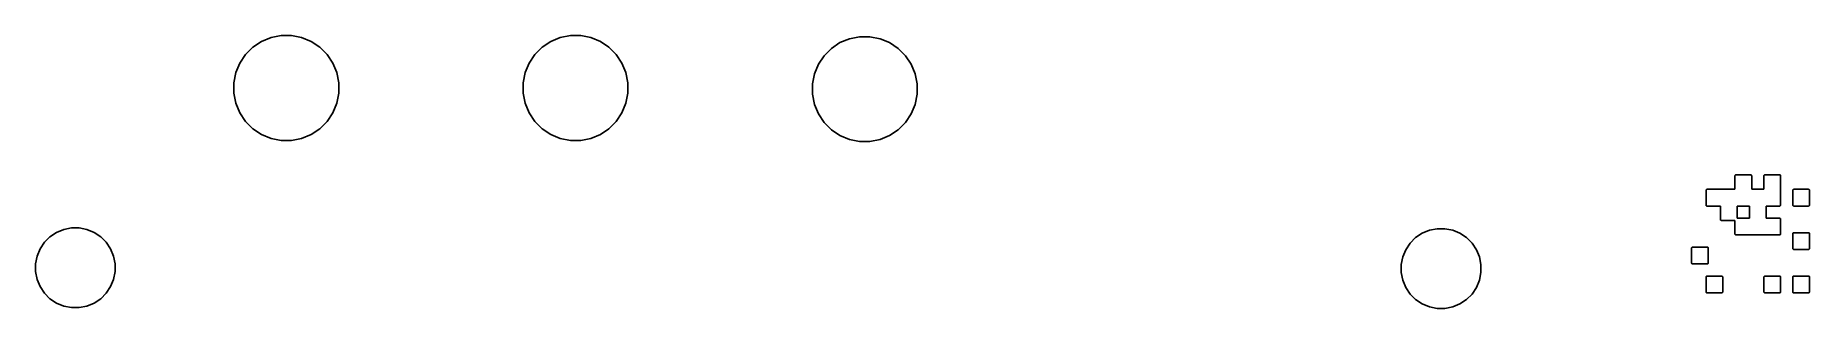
# Model space of a CAD drawing. Extents: x 87.8 to 165.7, y -96.9 to -84.9.
import ezdxf

# ---------------------------------------------------------------- set-up
doc = ezdxf.new("R2010")
doc.units = 0
doc.layers.add('BLACK', color=7, linetype='CONTINUOUS')

msp = doc.modelspace()

# ---------------------------------------------------------------- linework, layer by layer
at = {"layer": 'BLACK', "linetype": 'CONTINUOUS'}
for p, q in [((96.9875, -85.7828), (97.3078, -85.4625)), ((97.3078, -85.4625), (97.6845, -85.2108)), ((97.6845, -85.2108), (98.1031, -85.0374)), ((98.1031, -85.0374), (98.5475, -84.949)), ((98.5475, -84.949), (99.0005, -84.949)), ((99.0005, -84.949), (99.4449, -85.0374)), ((99.4449, -85.0374), (99.8635, -85.2108)), ((99.8635, -85.2108), (100.24, -85.4625)), ((100.24, -85.4625), (100.561, -85.7828)), ((109.687, -85.7828), (110.008, -85.4625)), ((110.008, -85.4625), (110.385, -85.2108)), ((110.385, -85.2108), (110.803, -85.0374)), ((110.803, -85.0374), (111.247, -84.949)), ((111.247, -84.949), (111.701, -84.949)), ((111.701, -84.949), (112.145, -85.0374)), ((112.145, -85.0374), (112.563, -85.2108)), ((112.563, -85.2108), (112.94, -85.4625)), ((112.94, -85.4625), (113.261, -85.7828)), ((122.387, -85.8336), (122.708, -85.5133)), ((122.708, -85.5133), (123.085, -85.2616)), ((123.085, -85.2616), (123.503, -85.0882)), ((123.503, -85.0882), (123.947, -84.9998)), ((123.947, -84.9998), (124.401, -84.9998)), ((124.401, -84.9998), (124.845, -85.0882)), ((124.845, -85.0882), (125.263, -85.2616)), ((125.263, -85.2616), (125.64, -85.5133)), ((125.64, -85.5133), (125.961, -85.8336)), ((96.5624, -86.5781), (96.7358, -86.1595)), ((96.7358, -86.1595), (96.9875, -85.7828)), ((100.561, -85.7828), (100.812, -86.1595)), ((100.812, -86.1595), (100.986, -86.5781)), ((109.262, -86.5781), (109.436, -86.1595)), ((109.436, -86.1595), (109.687, -85.7828)), ((113.261, -85.7828), (113.512, -86.1595)), ((113.512, -86.1595), (113.686, -86.5781)), ((121.962, -86.6289), (122.136, -86.2103)), ((122.136, -86.2103), (122.387, -85.8336)), ((125.961, -85.8336), (126.212, -86.2103)), ((126.212, -86.2103), (126.386, -86.6289)), ((96.474, -87.0225), (96.5624, -86.5781)), ((96.474, -87.4755), (96.474, -87.0225)), ((100.986, -86.5781), (101.074, -87.0225)), ((101.074, -87.0225), (101.074, -87.4755)), ((109.174, -87.0225), (109.262, -86.5781)), ((109.174, -87.4755), (109.174, -87.0225)), ((113.686, -86.5781), (113.774, -87.0225)), ((113.774, -87.0225), (113.774, -87.4755)), ((121.874, -87.0733), (121.962, -86.6289)), ((121.874, -87.5263), (121.874, -87.0733)), ((126.386, -86.6289), (126.474, -87.0733)), ((126.474, -87.0733), (126.474, -87.5263)), ((96.5624, -87.9199), (96.474, -87.4755)), ((96.7358, -88.3385), (96.5624, -87.9199)), ((100.986, -87.9199), (100.812, -88.3385)), ((101.074, -87.4755), (100.986, -87.9199)), ((109.262, -87.9199), (109.174, -87.4755)), ((109.436, -88.3385), (109.262, -87.9199)), ((113.686, -87.9199), (113.512, -88.3385)), ((113.774, -87.4755), (113.686, -87.9199)), ((121.962, -87.9707), (121.874, -87.5263)), ((122.136, -88.3893), (121.962, -87.9707)), ((126.386, -87.9707), (126.212, -88.3893)), ((126.474, -87.5263), (126.386, -87.9707)), ((96.9875, -88.7152), (96.7358, -88.3385)), ((97.3078, -89.0355), (96.9875, -88.7152)), ((100.561, -88.7152), (100.24, -89.0355)), ((100.812, -88.3385), (100.561, -88.7152)), ((109.687, -88.7152), (109.436, -88.3385)), ((110.008, -89.0355), (109.687, -88.7152)), ((113.261, -88.7152), (112.94, -89.0355)), ((113.512, -88.3385), (113.261, -88.7152)), ((122.387, -88.766), (122.136, -88.3893)), ((122.708, -89.0863), (122.387, -88.766)), ((125.961, -88.766), (125.64, -89.0863)), ((126.212, -88.3893), (125.961, -88.766)), ((97.6845, -89.2872), (97.3078, -89.0355)), ((98.1031, -89.4606), (97.6845, -89.2872)), ((98.5475, -89.549), (98.1031, -89.4606)), ((99.0005, -89.549), (98.5475, -89.549)), ((99.4449, -89.4606), (99.0005, -89.549)), ((99.8635, -89.2872), (99.4449, -89.4606)), ((100.24, -89.0355), (99.8635, -89.2872)), ((110.385, -89.2872), (110.008, -89.0355)), ((110.803, -89.4606), (110.385, -89.2872)), ((111.247, -89.549), (110.803, -89.4606)), ((111.701, -89.549), (111.247, -89.549)), ((112.145, -89.4606), (111.701, -89.549)), ((112.563, -89.2872), (112.145, -89.4606)), ((112.94, -89.0355), (112.563, -89.2872)), ((123.085, -89.338), (122.708, -89.0863)), ((123.503, -89.5114), (123.085, -89.338)), ((123.947, -89.5998), (123.503, -89.5114)), ((124.845, -89.5114), (124.401, -89.5998)), ((125.263, -89.338), (124.845, -89.5114)), ((125.64, -89.0863), (125.263, -89.338)), ((124.401, -89.5998), (123.947, -89.5998)), ((162.383, -91.1091), (162.384, -91.1045)), ((162.383, -91.1094), (162.383, -91.1091)), ((162.383, -91.1095), (162.383, -91.1094)), ((162.383, -91.1098), (162.383, -91.1095)), ((162.383, -91.1095), (162.383, -91.1095)), ((162.383, -91.6948), (162.383, -91.1098)), ((162.384, -91.0994), (162.386, -91.0949)), ((162.384, -91.0996), (162.384, -91.0994)), ((162.384, -91.0997), (162.384, -91.0996)), ((162.384, -91.1045), (162.384, -91.0997)), ((162.386, -91.0949), (162.387, -91.0904)), ((162.387, -91.0901), (162.389, -91.086)), ((162.387, -91.0903), (162.387, -91.0901)), ((162.387, -91.0904), (162.387, -91.0903)), ((162.389, -91.086), (162.392, -91.0818)), ((162.392, -91.0816), (162.395, -91.078)), ((162.392, -91.0817), (162.392, -91.0816)), ((162.392, -91.0818), (162.392, -91.0817)), ((162.395, -91.078), (162.398, -91.0743)), ((162.398, -91.0741), (162.402, -91.0712)), ((162.398, -91.0742), (162.398, -91.0741)), ((162.398, -91.0743), (162.398, -91.0742)), ((162.402, -91.0712), (162.405, -91.0682)), ((162.405, -91.0681), (162.406, -91.068)), ((162.405, -91.0682), (162.405, -91.0681)), ((162.406, -91.068), (162.41, -91.0658)), ((162.41, -91.0658), (162.414, -91.0636)), ((162.414, -91.0634), (162.419, -91.0621)), ((162.414, -91.0635), (162.414, -91.0634)), ((162.414, -91.0636), (162.414, -91.0635)), ((162.419, -91.0621), (162.423, -91.0608)), ((162.423, -91.0608), (162.423, -91.0607)), ((162.423, -91.0607), (162.424, -91.0607)), ((162.424, -91.0607), (162.428, -91.0603)), ((162.428, -91.0603), (162.433, -91.0598)), ((162.433, -91.0598), (163.068, -91.0598)), ((163.068, -91.0598), (163.068, -91.0598)), ((163.068, -91.0598), (163.068, -91.0598)), ((163.068, -91.0598), (163.068, -91.0598)), ((163.068, -91.0598), (163.069, -91.0598)), ((163.069, -91.0598), (163.073, -91.0603)), ((163.073, -91.0603), (163.078, -91.0608)), ((163.078, -91.0608), (163.078, -91.0609)), ((163.078, -91.0609), (163.078, -91.0609)), ((163.078, -91.0609), (163.083, -91.0623)), ((163.083, -91.0623), (163.087, -91.0637)), ((163.087, -91.0637), (163.088, -91.0638)), ((163.088, -91.0638), (163.088, -91.0638)), ((163.088, -91.0638), (163.092, -91.0661)), ((163.092, -91.0661), (163.096, -91.0683)), ((163.096, -91.0683), (163.096, -91.0685)), ((163.096, -91.0685), (163.096, -91.0685)), ((163.096, -91.0685), (163.1, -91.0715)), ((163.1, -91.0715), (163.103, -91.0746)), ((163.103, -91.0746), (163.104, -91.0747)), ((163.104, -91.0747), (163.104, -91.0748)), ((163.104, -91.0748), (163.107, -91.0784)), ((163.107, -91.0784), (163.11, -91.0821)), ((163.11, -91.0821), (163.11, -91.0823)), ((163.11, -91.0823), (163.11, -91.0824)), ((163.11, -91.0824), (163.112, -91.0865)), ((163.112, -91.0865), (163.114, -91.0907)), ((163.114, -91.0907), (163.114, -91.0909)), ((163.114, -91.0909), (163.114, -91.0911)), ((163.114, -91.0911), (163.116, -91.0955)), ((163.116, -91.0955), (163.117, -91.1001)), ((163.117, -91.1001), (163.117, -91.1003)), ((163.117, -91.1003), (163.117, -91.1004)), ((163.117, -91.1004), (163.118, -91.1051)), ((163.118, -91.1051), (163.118, -91.1098)), ((163.118, -91.1098), (163.118, -91.6948)), ((163.653, -91.1091), (163.654, -91.1045)), ((163.653, -91.1094), (163.653, -91.1091)), ((163.653, -91.1095), (163.653, -91.1094)), ((163.653, -91.1098), (163.653, -91.1095)), ((163.653, -91.1095), (163.653, -91.1095)), ((163.653, -91.6948), (163.653, -91.1098)), ((163.654, -91.0994), (163.656, -91.0949)), ((163.654, -91.0996), (163.654, -91.0994)), ((163.654, -91.0997), (163.654, -91.0996)), ((163.654, -91.1045), (163.654, -91.0997)), ((163.656, -91.0949), (163.657, -91.0904)), ((163.657, -91.0901), (163.659, -91.086)), ((163.657, -91.0903), (163.657, -91.0901)), ((163.657, -91.0904), (163.657, -91.0903)), ((163.659, -91.086), (163.662, -91.0818)), ((163.662, -91.0816), (163.665, -91.078)), ((163.662, -91.0817), (163.662, -91.0816)), ((163.662, -91.0818), (163.662, -91.0817)), ((163.665, -91.078), (163.668, -91.0743)), ((163.668, -91.0741), (163.672, -91.0712)), ((163.668, -91.0742), (163.668, -91.0741)), ((163.668, -91.0743), (163.668, -91.0742)), ((163.672, -91.0712), (163.675, -91.0682)), ((163.675, -91.0681), (163.676, -91.068)), ((163.675, -91.0682), (163.675, -91.0681)), ((163.676, -91.068), (163.68, -91.0658)), ((163.68, -91.0658), (163.684, -91.0636)), ((163.684, -91.0634), (163.689, -91.0621)), ((163.684, -91.0635), (163.684, -91.0634)), ((163.684, -91.0636), (163.684, -91.0635)), ((163.689, -91.0621), (163.693, -91.0608)), ((163.693, -91.0608), (163.693, -91.0607)), ((163.693, -91.0607), (163.694, -91.0607)), ((163.694, -91.0607), (163.698, -91.0603)), ((163.698, -91.0603), (163.703, -91.0598)), ((163.703, -91.0598), (164.338, -91.0598)), ((164.338, -91.0598), (164.338, -91.0598)), ((164.338, -91.0598), (164.338, -91.0598)), ((164.338, -91.0598), (164.338, -91.0598)), ((164.338, -91.0598), (164.339, -91.0598)), ((164.339, -91.0598), (164.343, -91.0603)), ((164.343, -91.0603), (164.348, -91.0608)), ((164.348, -91.0608), (164.348, -91.0609)), ((164.348, -91.0609), (164.348, -91.0609)), ((164.348, -91.0609), (164.353, -91.0623)), ((164.353, -91.0623), (164.357, -91.0637)), ((164.357, -91.0637), (164.358, -91.0638)), ((164.358, -91.0638), (164.358, -91.0638)), ((164.358, -91.0638), (164.362, -91.0661)), ((164.362, -91.0661), (164.366, -91.0683)), ((164.366, -91.0683), (164.366, -91.0685)), ((164.366, -91.0685), (164.366, -91.0685)), ((164.366, -91.0685), (164.37, -91.0715)), ((164.37, -91.0715), (164.373, -91.0746)), ((164.373, -91.0746), (164.374, -91.0747)), ((164.374, -91.0747), (164.374, -91.0748)), ((164.374, -91.0748), (164.377, -91.0784)), ((164.377, -91.0784), (164.38, -91.0821)), ((164.38, -91.0821), (164.38, -91.0823)), ((164.38, -91.0823), (164.38, -91.0824)), ((164.38, -91.0824), (164.382, -91.0865)), ((164.382, -91.0865), (164.384, -91.0907)), ((164.384, -91.0907), (164.384, -91.0909)), ((164.384, -91.0909), (164.384, -91.0911)), ((164.384, -91.0911), (164.386, -91.0955)), ((164.386, -91.0955), (164.387, -91.1001)), ((164.387, -91.1001), (164.387, -91.1003)), ((164.387, -91.1003), (164.387, -91.1004)), ((164.387, -91.1004), (164.388, -91.1051)), ((164.388, -91.1051), (164.388, -91.1098)), ((164.388, -91.1098), (164.388, -92.3798)), ((161.113, -91.7441), (161.114, -91.7395)), ((161.113, -91.7444), (161.113, -91.7441)), ((161.113, -91.7445), (161.113, -91.7444)), ((161.113, -91.7448), (161.113, -91.7445)), ((161.113, -91.7445), (161.113, -91.7445)), ((161.113, -92.3798), (161.113, -91.7448)), ((161.114, -91.7344), (161.116, -91.7299)), ((161.114, -91.7346), (161.114, -91.7344)), ((161.114, -91.7347), (161.114, -91.7346)), ((161.114, -91.7395), (161.114, -91.7347)), ((161.116, -91.7299), (161.117, -91.7254)), ((161.117, -91.7251), (161.119, -91.721)), ((161.117, -91.7253), (161.117, -91.7251)), ((161.117, -91.7254), (161.117, -91.7253)), ((161.119, -91.721), (161.122, -91.7168)), ((161.122, -91.7166), (161.125, -91.713)), ((161.122, -91.7167), (161.122, -91.7166)), ((161.122, -91.7168), (161.122, -91.7167)), ((161.125, -91.713), (161.128, -91.7093)), ((161.128, -91.7091), (161.132, -91.7062)), ((161.128, -91.7092), (161.128, -91.7091)), ((161.128, -91.7093), (161.128, -91.7092)), ((161.132, -91.7062), (161.135, -91.7032)), ((161.135, -91.7031), (161.136, -91.703)), ((161.135, -91.7032), (161.135, -91.7031)), ((161.136, -91.703), (161.14, -91.7008)), ((161.14, -91.7008), (161.144, -91.6986)), ((161.144, -91.6984), (161.149, -91.6971)), ((161.144, -91.6985), (161.144, -91.6984)), ((161.144, -91.6986), (161.144, -91.6985)), ((161.149, -91.6971), (161.153, -91.6958)), ((161.153, -91.6958), (161.153, -91.6957)), ((161.153, -91.6957), (161.154, -91.6957)), ((161.154, -91.6957), (161.158, -91.6953)), ((161.158, -91.6953), (161.163, -91.6948)), ((161.163, -91.6948), (162.383, -91.6948)), ((163.118, -91.6948), (163.653, -91.6948)), ((164.923, -91.7441), (164.924, -91.7395)), ((164.923, -91.7444), (164.923, -91.7441)), ((164.923, -91.7445), (164.923, -91.7444)), ((164.923, -91.7448), (164.923, -91.7445)), ((164.923, -91.7445), (164.923, -91.7445)), ((164.923, -92.3798), (164.923, -91.7448)), ((164.924, -91.7344), (164.926, -91.7299)), ((164.924, -91.7346), (164.924, -91.7344)), ((164.924, -91.7347), (164.924, -91.7346)), ((164.924, -91.7395), (164.924, -91.7347)), ((164.926, -91.7299), (164.927, -91.7254)), ((164.927, -91.7251), (164.929, -91.721)), ((164.927, -91.7253), (164.927, -91.7251)), ((164.927, -91.7254), (164.927, -91.7253)), ((164.929, -91.721), (164.932, -91.7168)), ((164.932, -91.7166), (164.935, -91.713)), ((164.932, -91.7167), (164.932, -91.7166)), ((164.932, -91.7168), (164.932, -91.7167)), ((164.935, -91.713), (164.938, -91.7093)), ((164.938, -91.7091), (164.942, -91.7062)), ((164.938, -91.7092), (164.938, -91.7091)), ((164.938, -91.7093), (164.938, -91.7092)), ((164.942, -91.7062), (164.945, -91.7032)), ((164.945, -91.7031), (164.946, -91.703)), ((164.945, -91.7032), (164.945, -91.7031)), ((164.946, -91.703), (164.95, -91.7008)), ((164.95, -91.7008), (164.954, -91.6986)), ((164.954, -91.6984), (164.959, -91.6971)), ((164.954, -91.6985), (164.954, -91.6984)), ((164.954, -91.6986), (164.954, -91.6985)), ((164.959, -91.6971), (164.963, -91.6958)), ((164.963, -91.6958), (164.963, -91.6957)), ((164.963, -91.6957), (164.964, -91.6957)), ((164.964, -91.6957), (164.968, -91.6953)), ((164.968, -91.6953), (164.973, -91.6948)), ((164.973, -91.6948), (165.608, -91.6948)), ((165.608, -91.6948), (165.608, -91.6948)), ((165.608, -91.6948), (165.608, -91.6948)), ((165.608, -91.6948), (165.609, -91.6948)), ((165.608, -91.6948), (165.608, -91.6948)), ((165.609, -91.6948), (165.613, -91.6953)), ((165.613, -91.6953), (165.618, -91.6958)), ((165.618, -91.6958), (165.618, -91.6959)), ((165.618, -91.6959), (165.618, -91.6959)), ((165.618, -91.6959), (165.623, -91.6973)), ((165.623, -91.6973), (165.627, -91.6987)), ((165.627, -91.6987), (165.628, -91.6988)), ((165.628, -91.6988), (165.628, -91.6988)), ((165.628, -91.6988), (165.632, -91.7011)), ((165.632, -91.7011), (165.636, -91.7033)), ((165.636, -91.7033), (165.636, -91.7035)), ((165.636, -91.7035), (165.636, -91.7035)), ((165.636, -91.7035), (165.64, -91.7065)), ((165.64, -91.7065), (165.643, -91.7096)), ((165.643, -91.7096), (165.644, -91.7097)), ((165.644, -91.7097), (165.644, -91.7098)), ((165.644, -91.7098), (165.647, -91.7134)), ((165.647, -91.7134), (165.65, -91.7171)), ((165.65, -91.7171), (165.65, -91.7173)), ((165.65, -91.7173), (165.65, -91.7174)), ((165.65, -91.7174), (165.652, -91.7215)), ((165.652, -91.7215), (165.654, -91.7257)), ((165.654, -91.7257), (165.654, -91.7259)), ((165.654, -91.7259), (165.654, -91.7261)), ((165.654, -91.7261), (165.656, -91.7305)), ((165.656, -91.7305), (165.657, -91.7351)), ((165.657, -91.7351), (165.657, -91.7353)), ((165.657, -91.7353), (165.657, -91.7354)), ((165.657, -91.7354), (165.658, -91.7401)), ((165.658, -91.7401), (165.658, -91.7448)), ((165.658, -91.7448), (165.658, -92.3798)), ((161.113, -92.3845), (161.113, -92.3798)), ((161.114, -92.3892), (161.113, -92.3845)), ((161.114, -92.3893), (161.114, -92.3892)), ((161.114, -92.3895), (161.114, -92.3893)), ((161.115, -92.3941), (161.114, -92.3895)), ((161.117, -92.3985), (161.115, -92.3941)), ((161.117, -92.3987), (161.117, -92.3985)), ((161.117, -92.3989), (161.117, -92.3987)), ((161.119, -92.4031), (161.117, -92.3989)), ((161.121, -92.4072), (161.119, -92.4031)), ((161.121, -92.4073), (161.121, -92.4072)), ((161.121, -92.4075), (161.121, -92.4073)), ((161.124, -92.4112), (161.121, -92.4075)), ((161.127, -92.4148), (161.124, -92.4112)), ((161.127, -92.4149), (161.127, -92.4148)), ((161.128, -92.415), (161.127, -92.4149)), ((161.131, -92.4181), (161.128, -92.415)), ((161.135, -92.4211), (161.131, -92.4181)), ((161.135, -92.4213), (161.135, -92.4211)), ((161.135, -92.4211), (161.135, -92.4211)), ((161.139, -92.4235), (161.135, -92.4213)), ((161.143, -92.4258), (161.139, -92.4235)), ((161.144, -92.4259), (161.143, -92.4258)), ((161.143, -92.4258), (161.143, -92.4258)), ((161.148, -92.4273), (161.144, -92.4259)), ((161.153, -92.4287), (161.148, -92.4273)), ((161.153, -92.4288), (161.153, -92.4287)), ((161.153, -92.4287), (161.153, -92.4287)), ((161.158, -92.4293), (161.153, -92.4288)), ((161.162, -92.4298), (161.158, -92.4293)), ((161.163, -92.4298), (161.162, -92.4298)), ((161.748, -92.4298), (161.163, -92.4298)), ((161.163, -92.4298), (161.163, -92.4298)), ((161.163, -92.4298), (161.163, -92.4298)), ((161.163, -92.4298), (161.163, -92.4298)), ((161.748, -93.0148), (161.748, -92.4298)), ((162.483, -92.4298), (162.483, -92.9648)), ((163.018, -92.4298), (162.483, -92.4298)), ((163.018, -92.9648), (163.018, -92.4298)), ((164.338, -92.4298), (163.753, -92.4298)), ((163.753, -92.4298), (163.753, -92.9648)), ((164.343, -92.4293), (164.338, -92.4298)), ((164.347, -92.4289), (164.343, -92.4293)), ((164.348, -92.4289), (164.347, -92.4289)), ((164.352, -92.4275), (164.348, -92.4288)), ((164.348, -92.4288), (164.348, -92.4289)), ((164.357, -92.4262), (164.352, -92.4275)), ((164.361, -92.4238), (164.357, -92.426)), ((164.357, -92.426), (164.357, -92.4261)), ((164.357, -92.4261), (164.357, -92.4262)), ((164.365, -92.4216), (164.361, -92.4238)), ((164.366, -92.4215), (164.365, -92.4216)), ((164.369, -92.4184), (164.366, -92.4214)), ((164.366, -92.4214), (164.366, -92.4215)), ((164.373, -92.4155), (164.369, -92.4184)), ((164.376, -92.4116), (164.373, -92.4153)), ((164.373, -92.4153), (164.373, -92.4154)), ((164.373, -92.4154), (164.373, -92.4155)), ((164.379, -92.408), (164.376, -92.4116)), ((164.382, -92.4036), (164.379, -92.4078)), ((164.379, -92.4078), (164.379, -92.4079)), ((164.379, -92.4079), (164.379, -92.408)), ((164.384, -92.3995), (164.382, -92.4036)), ((164.385, -92.3947), (164.384, -92.3992)), ((164.384, -92.3992), (164.384, -92.3993)), ((164.384, -92.3993), (164.384, -92.3995)), ((164.387, -92.3902), (164.385, -92.3947)), ((164.388, -92.3805), (164.387, -92.3851)), ((164.387, -92.3851), (164.387, -92.3899)), ((164.387, -92.3899), (164.387, -92.39)), ((164.387, -92.39), (164.387, -92.3902)), ((164.388, -92.3798), (164.388, -92.3801)), ((164.388, -92.3801), (164.388, -92.3801)), ((164.388, -92.3801), (164.388, -92.3802)), ((164.388, -92.3802), (164.388, -92.3805)), ((164.923, -92.3845), (164.923, -92.3798)), ((164.924, -92.3892), (164.923, -92.3845)), ((164.924, -92.3893), (164.924, -92.3892)), ((164.924, -92.3895), (164.924, -92.3893)), ((164.925, -92.3941), (164.924, -92.3895)), ((164.927, -92.3985), (164.925, -92.3941)), ((164.927, -92.3987), (164.927, -92.3985)), ((164.927, -92.3989), (164.927, -92.3987)), ((164.929, -92.4031), (164.927, -92.3989)), ((164.931, -92.4072), (164.929, -92.4031)), ((164.931, -92.4073), (164.931, -92.4072)), ((164.931, -92.4075), (164.931, -92.4073)), ((164.934, -92.4112), (164.931, -92.4075)), ((164.937, -92.4148), (164.934, -92.4112)), ((164.937, -92.4149), (164.937, -92.4148)), ((164.938, -92.415), (164.937, -92.4149)), ((164.941, -92.4181), (164.938, -92.415)), ((164.945, -92.4211), (164.941, -92.4181)), ((164.945, -92.4213), (164.945, -92.4211)), ((164.945, -92.4211), (164.945, -92.4211)), ((164.949, -92.4235), (164.945, -92.4213)), ((164.953, -92.4258), (164.949, -92.4235)), ((164.954, -92.4259), (164.953, -92.4258)), ((164.953, -92.4258), (164.953, -92.4258)), ((164.958, -92.4273), (164.954, -92.4259)), ((164.963, -92.4287), (164.958, -92.4273)), ((164.963, -92.4288), (164.963, -92.4287)), ((164.963, -92.4287), (164.963, -92.4287)), ((164.968, -92.4293), (164.963, -92.4288)), ((164.972, -92.4298), (164.968, -92.4293)), ((164.973, -92.4298), (164.972, -92.4298)), ((165.608, -92.4298), (164.973, -92.4298)), ((164.973, -92.4298), (164.973, -92.4298)), ((164.973, -92.4298), (164.973, -92.4298)), ((164.973, -92.4298), (164.973, -92.4298)), ((165.613, -92.4293), (165.608, -92.4298)), ((165.617, -92.4289), (165.613, -92.4293)), ((165.618, -92.4289), (165.617, -92.4289)), ((165.622, -92.4275), (165.618, -92.4288)), ((165.618, -92.4288), (165.618, -92.4289)), ((165.627, -92.4262), (165.622, -92.4275)), ((165.631, -92.4238), (165.627, -92.426)), ((165.627, -92.426), (165.627, -92.4261)), ((165.627, -92.4261), (165.627, -92.4262)), ((165.635, -92.4216), (165.631, -92.4238)), ((165.636, -92.4215), (165.635, -92.4216)), ((165.639, -92.4184), (165.636, -92.4214)), ((165.636, -92.4214), (165.636, -92.4215)), ((165.643, -92.4155), (165.639, -92.4184)), ((165.646, -92.4116), (165.643, -92.4153)), ((165.643, -92.4153), (165.643, -92.4154)), ((165.643, -92.4154), (165.643, -92.4155)), ((165.649, -92.408), (165.646, -92.4116)), ((165.652, -92.4036), (165.649, -92.4078)), ((165.649, -92.4078), (165.649, -92.4079)), ((165.649, -92.4079), (165.649, -92.408)), ((165.654, -92.3995), (165.652, -92.4036)), ((165.655, -92.3947), (165.654, -92.3992)), ((165.654, -92.3992), (165.654, -92.3993)), ((165.654, -92.3993), (165.654, -92.3995)), ((165.657, -92.3902), (165.655, -92.3947)), ((165.658, -92.3805), (165.657, -92.3851)), ((165.657, -92.3851), (165.657, -92.3899)), ((165.657, -92.3899), (165.657, -92.39)), ((165.657, -92.39), (165.657, -92.3902)), ((165.658, -92.3798), (165.658, -92.3801)), ((165.658, -92.3801), (165.658, -92.3801)), ((165.658, -92.3801), (165.658, -92.3802)), ((165.658, -92.3802), (165.658, -92.3805)), ((88.6807, -93.5849), (88.9991, -93.453)), ((88.9991, -93.453), (89.3372, -93.3857)), ((89.3372, -93.3857), (89.682, -93.3857)), ((89.682, -93.3857), (90.0201, -93.453)), ((90.0201, -93.453), (90.3385, -93.5849)), ((148.969, -93.4911), (149.307, -93.4238)), ((149.307, -93.4238), (149.651, -93.4238)), ((149.651, -93.4238), (149.989, -93.4911)), ((161.748, -93.0195), (161.748, -93.0148)), ((161.749, -93.0242), (161.748, -93.0195)), ((161.749, -93.0243), (161.749, -93.0242)), ((161.749, -93.0245), (161.749, -93.0243)), ((161.75, -93.0291), (161.749, -93.0245)), ((161.752, -93.0335), (161.75, -93.0291)), ((161.752, -93.0337), (161.752, -93.0335)), ((161.752, -93.0339), (161.752, -93.0337)), ((161.754, -93.0381), (161.752, -93.0339)), ((161.756, -93.0422), (161.754, -93.0381)), ((161.756, -93.0423), (161.756, -93.0422)), ((161.756, -93.0425), (161.756, -93.0423)), ((161.759, -93.0462), (161.756, -93.0425)), ((161.762, -93.0498), (161.759, -93.0462)), ((161.762, -93.0499), (161.762, -93.0498)), ((161.763, -93.05), (161.762, -93.0499)), ((161.766, -93.0531), (161.763, -93.05)), ((161.77, -93.0561), (161.766, -93.0531)), ((161.77, -93.0563), (161.77, -93.0561)), ((161.77, -93.0561), (161.77, -93.0561)), ((161.774, -93.0585), (161.77, -93.0563)), ((161.778, -93.0608), (161.774, -93.0585)), ((161.779, -93.0609), (161.778, -93.0608)), ((161.778, -93.0608), (161.778, -93.0608)), ((161.783, -93.0623), (161.779, -93.0609)), ((161.788, -93.0637), (161.783, -93.0623)), ((161.788, -93.0638), (161.788, -93.0637)), ((161.788, -93.0637), (161.788, -93.0637)), ((161.793, -93.0643), (161.788, -93.0638)), ((161.797, -93.0648), (161.793, -93.0643)), ((161.798, -93.0648), (161.797, -93.0648)), ((162.383, -93.0648), (161.798, -93.0648)), ((161.798, -93.0648), (161.798, -93.0648)), ((161.798, -93.0648), (161.798, -93.0648)), ((161.798, -93.0648), (161.798, -93.0648)), ((162.383, -93.6498), (162.383, -93.0648)), ((162.483, -92.9648), (163.018, -92.9648)), ((163.753, -92.9648), (164.338, -92.9648)), ((164.338, -92.9648), (164.338, -92.9648)), ((164.338, -92.9648), (164.338, -92.9648)), ((164.338, -92.9648), (164.338, -92.9648)), ((164.338, -92.9648), (164.339, -92.9648)), ((164.339, -92.9648), (164.343, -92.9653)), ((164.343, -92.9653), (164.348, -92.9658)), ((164.348, -92.9658), (164.348, -92.9659)), ((164.348, -92.9659), (164.348, -92.9659)), ((164.348, -92.9659), (164.353, -92.9673)), ((164.353, -92.9673), (164.357, -92.9687)), ((164.357, -92.9687), (164.358, -92.9688)), ((164.358, -92.9688), (164.358, -92.9688)), ((164.358, -92.9688), (164.362, -92.9711)), ((164.362, -92.9711), (164.366, -92.9733)), ((164.366, -92.9733), (164.366, -92.9735)), ((164.366, -92.9735), (164.366, -92.9735)), ((164.366, -92.9735), (164.37, -92.9765)), ((164.37, -92.9765), (164.373, -92.9796)), ((164.373, -92.9796), (164.374, -92.9797)), ((164.374, -92.9797), (164.374, -92.9798)), ((164.374, -92.9798), (164.377, -92.9834)), ((164.377, -92.9834), (164.38, -92.9871)), ((164.38, -92.9871), (164.38, -92.9873)), ((164.38, -92.9873), (164.38, -92.9874)), ((164.38, -92.9874), (164.382, -92.9915)), ((164.382, -92.9915), (164.384, -92.9957)), ((164.384, -92.9957), (164.384, -92.9959)), ((164.384, -92.9959), (164.384, -92.9961)), ((164.384, -92.9961), (164.386, -93.0005)), ((164.386, -93.0005), (164.387, -93.0051)), ((164.387, -93.0051), (164.387, -93.0053)), ((164.387, -93.0053), (164.387, -93.0054)), ((164.387, -93.0054), (164.388, -93.0101)), ((164.388, -93.0101), (164.388, -93.0148)), ((164.388, -93.0148), (164.388, -93.6498)), ((87.9588, -94.3068), (88.1503, -94.0201)), ((88.1503, -94.0201), (88.394, -93.7764)), ((88.394, -93.7764), (88.6807, -93.5849)), ((90.3385, -93.5849), (90.6252, -93.7764)), ((90.6252, -93.7764), (90.8689, -94.0201)), ((90.8689, -94.0201), (91.0604, -94.3068)), ((147.928, -94.3449), (148.12, -94.0582)), ((148.12, -94.0582), (148.363, -93.8145)), ((148.363, -93.8145), (148.65, -93.623)), ((148.65, -93.623), (148.969, -93.4911)), ((149.989, -93.4911), (150.308, -93.623)), ((150.308, -93.623), (150.595, -93.8145)), ((150.595, -93.8145), (150.838, -94.0582)), ((150.838, -94.0582), (151.03, -94.3449)), ((160.484, -94.261), (160.487, -94.2568)), ((160.487, -94.2566), (160.49, -94.253)), ((160.487, -94.2567), (160.487, -94.2566)), ((160.487, -94.2568), (160.487, -94.2567)), ((160.49, -94.253), (160.493, -94.2493)), ((160.493, -94.2491), (160.497, -94.2462)), ((160.493, -94.2492), (160.493, -94.2491)), ((160.493, -94.2493), (160.493, -94.2492)), ((160.497, -94.2462), (160.5, -94.2432)), ((160.5, -94.2431), (160.501, -94.243)), ((160.5, -94.2432), (160.5, -94.2431)), ((160.501, -94.243), (160.505, -94.2408)), ((160.505, -94.2408), (160.509, -94.2386)), ((160.509, -94.2384), (160.514, -94.2371)), ((160.509, -94.2385), (160.509, -94.2384)), ((160.509, -94.2386), (160.509, -94.2385)), ((160.514, -94.2371), (160.518, -94.2358)), ((160.518, -94.2358), (160.518, -94.2357)), ((160.518, -94.2357), (160.519, -94.2357)), ((160.519, -94.2357), (160.523, -94.2353)), ((160.523, -94.2353), (160.528, -94.2348)), ((160.528, -94.2348), (161.163, -94.2348)), ((161.163, -94.2348), (161.163, -94.2348)), ((161.163, -94.2348), (161.163, -94.2348)), ((161.163, -94.2348), (161.164, -94.2348)), ((161.163, -94.2348), (161.163, -94.2348)), ((161.164, -94.2348), (161.168, -94.2353)), ((161.168, -94.2353), (161.173, -94.2358)), ((161.173, -94.2358), (161.173, -94.2359)), ((161.173, -94.2359), (161.173, -94.2359)), ((161.173, -94.2359), (161.178, -94.2373)), ((161.178, -94.2373), (161.182, -94.2387)), ((161.182, -94.2387), (161.183, -94.2388)), ((161.183, -94.2388), (161.183, -94.2388)), ((161.183, -94.2388), (161.187, -94.2411)), ((161.187, -94.2411), (161.191, -94.2433)), ((161.191, -94.2433), (161.191, -94.2435)), ((161.191, -94.2435), (161.191, -94.2435)), ((161.191, -94.2435), (161.195, -94.2465)), ((161.195, -94.2465), (161.198, -94.2496)), ((161.198, -94.2496), (161.199, -94.2497)), ((161.199, -94.2497), (161.199, -94.2498)), ((161.199, -94.2498), (161.202, -94.2534)), ((161.202, -94.2534), (161.205, -94.2571)), ((162.383, -93.6545), (162.383, -93.6498)), ((162.384, -93.6592), (162.383, -93.6545)), ((162.384, -93.6593), (162.384, -93.6592)), ((162.384, -93.6595), (162.384, -93.6593)), ((162.385, -93.6641), (162.384, -93.6595)), ((162.387, -93.6685), (162.385, -93.6641)), ((162.387, -93.6687), (162.387, -93.6685)), ((162.387, -93.6689), (162.387, -93.6687)), ((162.389, -93.6731), (162.387, -93.6689)), ((162.391, -93.6772), (162.389, -93.6731)), ((162.391, -93.6773), (162.391, -93.6772)), ((162.391, -93.6775), (162.391, -93.6773)), ((162.394, -93.6812), (162.391, -93.6775)), ((162.397, -93.6848), (162.394, -93.6812)), ((162.397, -93.6849), (162.397, -93.6848)), ((162.398, -93.685), (162.397, -93.6849)), ((162.401, -93.6881), (162.398, -93.685)), ((162.405, -93.6911), (162.401, -93.6881)), ((162.405, -93.6913), (162.405, -93.6911)), ((162.405, -93.6911), (162.405, -93.6911)), ((162.409, -93.6935), (162.405, -93.6913)), ((162.413, -93.6958), (162.409, -93.6935)), ((162.414, -93.6959), (162.413, -93.6958)), ((162.413, -93.6958), (162.413, -93.6958)), ((162.418, -93.6973), (162.414, -93.6959)), ((162.423, -93.6987), (162.418, -93.6973)), ((162.423, -93.6988), (162.423, -93.6987)), ((162.423, -93.6987), (162.423, -93.6987)), ((162.428, -93.6993), (162.423, -93.6988)), ((162.432, -93.6998), (162.428, -93.6993)), ((162.433, -93.6998), (162.432, -93.6998)), ((164.338, -93.6998), (162.433, -93.6998)), ((162.433, -93.6998), (162.433, -93.6998)), ((162.433, -93.6998), (162.433, -93.6998)), ((162.433, -93.6998), (162.433, -93.6998)), ((164.343, -93.6993), (164.338, -93.6998)), ((164.347, -93.6989), (164.343, -93.6993)), ((164.348, -93.6989), (164.347, -93.6989)), ((164.352, -93.6975), (164.348, -93.6988)), ((164.348, -93.6988), (164.348, -93.6989)), ((164.357, -93.6962), (164.352, -93.6975)), ((164.361, -93.6938), (164.357, -93.696)), ((164.357, -93.696), (164.357, -93.6961)), ((164.357, -93.6961), (164.357, -93.6962)), ((164.365, -93.6916), (164.361, -93.6938)), ((164.366, -93.6915), (164.365, -93.6916)), ((164.369, -93.6884), (164.366, -93.6914)), ((164.366, -93.6914), (164.366, -93.6915)), ((164.373, -93.6855), (164.369, -93.6884)), ((164.376, -93.6816), (164.373, -93.6853)), ((164.373, -93.6853), (164.373, -93.6854)), ((164.373, -93.6854), (164.373, -93.6855)), ((164.379, -93.678), (164.376, -93.6816)), ((164.382, -93.6736), (164.379, -93.6778)), ((164.379, -93.6778), (164.379, -93.6779)), ((164.379, -93.6779), (164.379, -93.678)), ((164.384, -93.6695), (164.382, -93.6736)), ((164.385, -93.6647), (164.384, -93.6692)), ((164.384, -93.6692), (164.384, -93.6693)), ((164.384, -93.6693), (164.384, -93.6695)), ((164.387, -93.6602), (164.385, -93.6647)), ((164.388, -93.6505), (164.387, -93.6551)), ((164.387, -93.6551), (164.387, -93.6599)), ((164.387, -93.6599), (164.387, -93.66)), ((164.387, -93.66), (164.387, -93.6602)), ((164.388, -93.6498), (164.388, -93.6501)), ((164.388, -93.6501), (164.388, -93.6501)), ((164.388, -93.6501), (164.388, -93.6502)), ((164.388, -93.6502), (164.388, -93.6505)), ((164.923, -93.6491), (164.924, -93.6445)), ((164.923, -93.6494), (164.923, -93.6491)), ((164.923, -93.6495), (164.923, -93.6494)), ((164.923, -93.6498), (164.923, -93.6495)), ((164.923, -93.6495), (164.923, -93.6495)), ((164.923, -94.2848), (164.923, -93.6498)), ((164.924, -93.6394), (164.926, -93.6349)), ((164.924, -93.6396), (164.924, -93.6394)), ((164.924, -93.6397), (164.924, -93.6396)), ((164.924, -93.6445), (164.924, -93.6397)), ((164.926, -93.6349), (164.927, -93.6304)), ((164.927, -93.6301), (164.929, -93.626)), ((164.927, -93.6303), (164.927, -93.6301)), ((164.927, -93.6304), (164.927, -93.6303)), ((164.929, -93.626), (164.932, -93.6218)), ((164.932, -93.6216), (164.935, -93.618)), ((164.932, -93.6217), (164.932, -93.6216)), ((164.932, -93.6218), (164.932, -93.6217)), ((164.935, -93.618), (164.938, -93.6143)), ((164.938, -93.6141), (164.942, -93.6112)), ((164.938, -93.6142), (164.938, -93.6141)), ((164.938, -93.6143), (164.938, -93.6142)), ((164.942, -93.6112), (164.945, -93.6082)), ((164.945, -93.6081), (164.946, -93.608)), ((164.945, -93.6082), (164.945, -93.6081)), ((164.946, -93.608), (164.95, -93.6058)), ((164.95, -93.6058), (164.954, -93.6036)), ((164.954, -93.6034), (164.959, -93.6021)), ((164.954, -93.6035), (164.954, -93.6034)), ((164.954, -93.6036), (164.954, -93.6035)), ((164.959, -93.6021), (164.963, -93.6008)), ((164.963, -93.6008), (164.963, -93.6007)), ((164.963, -93.6007), (164.964, -93.6007)), ((164.964, -93.6007), (164.968, -93.6003)), ((164.968, -93.6003), (164.973, -93.5998)), ((164.973, -93.5998), (165.608, -93.5998)), ((165.608, -93.5998), (165.608, -93.5998)), ((165.608, -93.5998), (165.608, -93.5998)), ((165.608, -93.5998), (165.609, -93.5998)), ((165.608, -93.5998), (165.608, -93.5998)), ((165.609, -93.5998), (165.613, -93.6003)), ((165.613, -93.6003), (165.618, -93.6008)), ((165.618, -93.6008), (165.618, -93.6009)), ((165.618, -93.6009), (165.618, -93.6009)), ((165.618, -93.6009), (165.623, -93.6023)), ((165.623, -93.6023), (165.627, -93.6037)), ((165.627, -93.6037), (165.628, -93.6038)), ((165.628, -93.6038), (165.628, -93.6038)), ((165.628, -93.6038), (165.632, -93.6061)), ((165.632, -93.6061), (165.636, -93.6083)), ((165.636, -93.6083), (165.636, -93.6085)), ((165.636, -93.6085), (165.636, -93.6085)), ((165.636, -93.6085), (165.64, -93.6115)), ((165.64, -93.6115), (165.643, -93.6146)), ((165.643, -93.6146), (165.644, -93.6147)), ((165.644, -93.6147), (165.644, -93.6148)), ((165.644, -93.6148), (165.647, -93.6184)), ((165.647, -93.6184), (165.65, -93.6221)), ((165.65, -93.6221), (165.65, -93.6223)), ((165.65, -93.6223), (165.65, -93.6224)), ((165.65, -93.6224), (165.652, -93.6265)), ((165.652, -93.6265), (165.654, -93.6307)), ((165.654, -93.6307), (165.654, -93.6309)), ((165.654, -93.6309), (165.654, -93.6311)), ((165.654, -93.6311), (165.656, -93.6355)), ((165.656, -93.6355), (165.657, -93.6401)), ((165.657, -93.6401), (165.657, -93.6403)), ((165.657, -93.6403), (165.657, -93.6404)), ((165.657, -93.6404), (165.658, -93.6451)), ((165.658, -93.6451), (165.658, -93.6498)), ((165.658, -93.6498), (165.658, -94.2848)), ((87.7596, -94.9633), (87.8269, -94.6252)), ((87.7596, -95.3081), (87.7596, -94.9633)), ((87.8269, -94.6252), (87.9588, -94.3068)), ((91.0604, -94.3068), (91.1923, -94.6252)), ((91.1923, -94.6252), (91.2596, -94.9633)), ((91.2596, -94.9633), (91.2596, -95.3081)), ((147.729, -95.0014), (147.796, -94.6633)), ((147.729, -95.3462), (147.729, -95.0014)), ((147.796, -94.6633), (147.928, -94.3449)), ((151.03, -94.3449), (151.162, -94.6633)), ((151.162, -94.6633), (151.229, -95.0014)), ((151.229, -95.0014), (151.229, -95.3462)), ((160.478, -94.2841), (160.479, -94.2795)), ((160.478, -94.2844), (160.478, -94.2841)), ((160.478, -94.2845), (160.478, -94.2844)), ((160.478, -94.2848), (160.478, -94.2845)), ((160.478, -94.2845), (160.478, -94.2845)), ((160.478, -94.9198), (160.478, -94.2848)), ((160.478, -94.9245), (160.478, -94.9198)), ((160.479, -94.9292), (160.478, -94.9245)), ((160.479, -94.2744), (160.481, -94.2699)), ((160.479, -94.2746), (160.479, -94.2744)), ((160.479, -94.2747), (160.479, -94.2746)), ((160.479, -94.2795), (160.479, -94.2747)), ((160.479, -94.9293), (160.479, -94.9292)), ((160.479, -94.9295), (160.479, -94.9293)), ((160.48, -94.9341), (160.479, -94.9295)), ((160.482, -94.9385), (160.48, -94.9341)), ((160.481, -94.2699), (160.482, -94.2654)), ((160.482, -94.2651), (160.484, -94.261)), ((160.482, -94.2653), (160.482, -94.2651)), ((160.482, -94.2654), (160.482, -94.2653)), ((160.482, -94.9387), (160.482, -94.9385)), ((160.482, -94.9389), (160.482, -94.9387)), ((160.484, -94.9431), (160.482, -94.9389)), ((160.486, -94.9472), (160.484, -94.9431)), ((160.486, -94.9473), (160.486, -94.9472)), ((160.486, -94.9475), (160.486, -94.9473)), ((160.489, -94.9512), (160.486, -94.9475)), ((160.492, -94.9548), (160.489, -94.9512)), ((160.492, -94.9549), (160.492, -94.9548)), ((160.493, -94.955), (160.492, -94.9549)), ((160.496, -94.9581), (160.493, -94.955)), ((160.5, -94.9611), (160.496, -94.9581)), ((160.5, -94.9613), (160.5, -94.9611)), ((160.5, -94.9611), (160.5, -94.9611)), ((160.504, -94.9635), (160.5, -94.9613)), ((160.508, -94.9658), (160.504, -94.9635)), ((160.509, -94.9659), (160.508, -94.9658)), ((160.508, -94.9658), (160.508, -94.9658)), ((160.513, -94.9673), (160.509, -94.9659)), ((160.518, -94.9687), (160.513, -94.9673)), ((160.518, -94.9688), (160.518, -94.9687)), ((160.518, -94.9687), (160.518, -94.9687)), ((160.523, -94.9693), (160.518, -94.9688)), ((160.527, -94.9698), (160.523, -94.9693)), ((160.528, -94.9698), (160.527, -94.9698)), ((161.163, -94.9698), (160.528, -94.9698)), ((160.528, -94.9698), (160.528, -94.9698)), ((160.528, -94.9698), (160.528, -94.9698)), ((160.528, -94.9698), (160.528, -94.9698)), ((161.168, -94.9693), (161.163, -94.9698)), ((161.172, -94.9689), (161.168, -94.9693)), ((161.173, -94.9689), (161.172, -94.9689)), ((161.177, -94.9675), (161.173, -94.9688)), ((161.173, -94.9688), (161.173, -94.9689)), ((161.182, -94.9662), (161.177, -94.9675)), ((161.186, -94.9638), (161.182, -94.966)), ((161.182, -94.966), (161.182, -94.9661)), ((161.182, -94.9661), (161.182, -94.9662)), ((161.19, -94.9616), (161.186, -94.9638)), ((161.191, -94.9615), (161.19, -94.9616)), ((161.194, -94.9584), (161.191, -94.9614)), ((161.191, -94.9614), (161.191, -94.9615)), ((161.198, -94.9555), (161.194, -94.9584)), ((161.201, -94.9516), (161.198, -94.9553)), ((161.198, -94.9553), (161.198, -94.9554)), ((161.198, -94.9554), (161.198, -94.9555)), ((161.204, -94.948), (161.201, -94.9516)), ((161.207, -94.9436), (161.204, -94.9478)), ((161.204, -94.9478), (161.204, -94.9479)), ((161.204, -94.9479), (161.204, -94.948)), ((161.205, -94.2571), (161.205, -94.2573)), ((161.205, -94.2573), (161.205, -94.2574)), ((161.205, -94.2574), (161.207, -94.2615)), ((161.207, -94.2615), (161.209, -94.2657)), ((161.209, -94.9395), (161.207, -94.9436)), ((161.209, -94.2657), (161.209, -94.2659)), ((161.209, -94.2659), (161.209, -94.2661)), ((161.209, -94.2661), (161.211, -94.2705)), ((161.21, -94.9347), (161.209, -94.9392)), ((161.209, -94.9392), (161.209, -94.9393)), ((161.209, -94.9393), (161.209, -94.9395)), ((161.212, -94.9302), (161.21, -94.9347)), ((161.211, -94.2705), (161.212, -94.2751)), ((161.212, -94.2751), (161.212, -94.2753)), ((161.212, -94.2753), (161.212, -94.2754)), ((161.212, -94.2754), (161.213, -94.2801)), ((161.213, -94.9205), (161.212, -94.9251)), ((161.212, -94.9251), (161.212, -94.9299)), ((161.212, -94.9299), (161.212, -94.93)), ((161.212, -94.93), (161.212, -94.9302)), ((161.213, -94.2801), (161.213, -94.2848)), ((161.213, -94.2848), (161.213, -94.9198)), ((161.213, -94.9198), (161.213, -94.9201)), ((161.213, -94.9201), (161.213, -94.9201)), ((161.213, -94.9201), (161.213, -94.9202)), ((161.213, -94.9202), (161.213, -94.9205)), ((164.923, -94.2895), (164.923, -94.2848)), ((164.924, -94.2942), (164.923, -94.2895)), ((164.924, -94.2943), (164.924, -94.2942)), ((164.924, -94.2945), (164.924, -94.2943)), ((164.925, -94.2991), (164.924, -94.2945)), ((164.927, -94.3035), (164.925, -94.2991)), ((164.927, -94.3037), (164.927, -94.3035)), ((164.927, -94.3039), (164.927, -94.3037)), ((164.929, -94.3081), (164.927, -94.3039)), ((164.931, -94.3122), (164.929, -94.3081)), ((164.931, -94.3123), (164.931, -94.3122)), ((164.931, -94.3125), (164.931, -94.3123)), ((164.934, -94.3162), (164.931, -94.3125)), ((164.937, -94.3198), (164.934, -94.3162)), ((164.937, -94.3199), (164.937, -94.3198)), ((164.938, -94.32), (164.937, -94.3199)), ((164.941, -94.3231), (164.938, -94.32)), ((164.945, -94.3261), (164.941, -94.3231)), ((164.945, -94.3263), (164.945, -94.3261)), ((164.945, -94.3261), (164.945, -94.3261)), ((164.949, -94.3285), (164.945, -94.3263)), ((164.953, -94.3308), (164.949, -94.3285)), ((164.954, -94.3309), (164.953, -94.3308)), ((164.953, -94.3308), (164.953, -94.3308)), ((164.958, -94.3323), (164.954, -94.3309)), ((164.963, -94.3337), (164.958, -94.3323)), ((164.963, -94.3338), (164.963, -94.3337)), ((164.963, -94.3337), (164.963, -94.3337)), ((164.968, -94.3343), (164.963, -94.3338)), ((164.972, -94.3348), (164.968, -94.3343)), ((164.973, -94.3348), (164.972, -94.3348)), ((165.608, -94.3348), (164.973, -94.3348)), ((164.973, -94.3348), (164.973, -94.3348)), ((164.973, -94.3348), (164.973, -94.3348)), ((164.973, -94.3348), (164.973, -94.3348)), ((165.613, -94.3343), (165.608, -94.3348)), ((165.617, -94.3339), (165.613, -94.3343)), ((165.618, -94.3339), (165.617, -94.3339)), ((165.622, -94.3325), (165.618, -94.3338)), ((165.618, -94.3338), (165.618, -94.3339)), ((165.627, -94.3312), (165.622, -94.3325)), ((165.631, -94.3288), (165.627, -94.331)), ((165.627, -94.331), (165.627, -94.3311)), ((165.627, -94.3311), (165.627, -94.3312)), ((165.635, -94.3266), (165.631, -94.3288)), ((165.636, -94.3265), (165.635, -94.3266)), ((165.639, -94.3234), (165.636, -94.3264)), ((165.636, -94.3264), (165.636, -94.3265)), ((165.643, -94.3205), (165.639, -94.3234)), ((165.646, -94.3166), (165.643, -94.3203)), ((165.643, -94.3203), (165.643, -94.3204)), ((165.643, -94.3204), (165.643, -94.3205)), ((165.649, -94.313), (165.646, -94.3166)), ((165.652, -94.3086), (165.649, -94.3128)), ((165.649, -94.3128), (165.649, -94.3129)), ((165.649, -94.3129), (165.649, -94.313)), ((165.654, -94.3045), (165.652, -94.3086)), ((165.655, -94.2997), (165.654, -94.3042)), ((165.654, -94.3042), (165.654, -94.3043)), ((165.654, -94.3043), (165.654, -94.3045)), ((165.657, -94.2952), (165.655, -94.2997)), ((165.658, -94.2855), (165.657, -94.2901)), ((165.657, -94.2901), (165.657, -94.2949)), ((165.657, -94.2949), (165.657, -94.295)), ((165.657, -94.295), (165.657, -94.2952)), ((165.658, -94.2848), (165.658, -94.2851)), ((165.658, -94.2851), (165.658, -94.2851)), ((165.658, -94.2851), (165.658, -94.2852)), ((165.658, -94.2852), (165.658, -94.2855)), ((87.8269, -95.6462), (87.7596, -95.3081)), ((87.9588, -95.9646), (87.8269, -95.6462)), ((91.1923, -95.6462), (91.0604, -95.9646)), ((91.2596, -95.3081), (91.1923, -95.6462)), ((147.796, -95.6843), (147.729, -95.3462)), ((147.928, -96.0027), (147.796, -95.6843)), ((151.162, -95.6843), (151.03, -96.0027)), ((151.229, -95.3462), (151.162, -95.6843)), ((161.113, -95.5541), (161.114, -95.5495)), ((161.113, -95.5544), (161.113, -95.5541)), ((161.113, -95.5545), (161.113, -95.5544)), ((161.113, -95.5548), (161.113, -95.5545)), ((161.113, -95.5545), (161.113, -95.5545)), ((161.113, -96.1898), (161.113, -95.5548)), ((161.114, -95.5444), (161.116, -95.5399)), ((161.114, -95.5446), (161.114, -95.5444)), ((161.114, -95.5447), (161.114, -95.5446)), ((161.114, -95.5495), (161.114, -95.5447)), ((161.116, -95.5399), (161.117, -95.5354)), ((161.117, -95.5351), (161.119, -95.531)), ((161.117, -95.5353), (161.117, -95.5351)), ((161.117, -95.5354), (161.117, -95.5353)), ((161.119, -95.531), (161.122, -95.5268)), ((161.122, -95.5266), (161.125, -95.523)), ((161.122, -95.5267), (161.122, -95.5266)), ((161.122, -95.5268), (161.122, -95.5267)), ((161.125, -95.523), (161.128, -95.5193)), ((161.128, -95.5191), (161.132, -95.5162)), ((161.128, -95.5192), (161.128, -95.5191)), ((161.128, -95.5193), (161.128, -95.5192)), ((161.132, -95.5162), (161.135, -95.5132)), ((161.135, -95.5131), (161.136, -95.513)), ((161.135, -95.5132), (161.135, -95.5131)), ((161.136, -95.513), (161.14, -95.5108)), ((161.14, -95.5108), (161.144, -95.5086)), ((161.144, -95.5084), (161.149, -95.5071)), ((161.144, -95.5085), (161.144, -95.5084)), ((161.144, -95.5086), (161.144, -95.5085)), ((161.149, -95.5071), (161.153, -95.5058)), ((161.153, -95.5058), (161.153, -95.5057)), ((161.153, -95.5057), (161.154, -95.5057)), ((161.154, -95.5057), (161.158, -95.5053)), ((161.158, -95.5053), (161.163, -95.5048)), ((161.163, -95.5048), (161.798, -95.5048)), ((161.798, -95.5048), (161.798, -95.5048)), ((161.798, -95.5048), (161.798, -95.5048)), ((161.798, -95.5048), (161.799, -95.5048)), ((161.798, -95.5048), (161.798, -95.5048)), ((161.799, -95.5048), (161.803, -95.5053)), ((161.803, -95.5053), (161.808, -95.5058)), ((161.808, -95.5058), (161.808, -95.5059)), ((161.808, -95.5059), (161.808, -95.5059)), ((161.808, -95.5059), (161.813, -95.5073)), ((161.813, -95.5073), (161.817, -95.5087)), ((161.817, -95.5087), (161.818, -95.5088)), ((161.818, -95.5088), (161.818, -95.5088)), ((161.818, -95.5088), (161.822, -95.5111)), ((161.822, -95.5111), (161.826, -95.5133)), ((161.826, -95.5133), (161.826, -95.5135)), ((161.826, -95.5135), (161.826, -95.5135)), ((161.826, -95.5135), (161.83, -95.5165)), ((161.83, -95.5165), (161.833, -95.5196)), ((161.833, -95.5196), (161.834, -95.5197)), ((161.834, -95.5197), (161.834, -95.5198)), ((161.834, -95.5198), (161.837, -95.5234)), ((161.837, -95.5234), (161.84, -95.5271)), ((161.84, -95.5271), (161.84, -95.5273)), ((161.84, -95.5273), (161.84, -95.5274)), ((161.84, -95.5274), (161.842, -95.5315)), ((161.842, -95.5315), (161.844, -95.5357)), ((161.844, -95.5357), (161.844, -95.5359)), ((161.844, -95.5359), (161.844, -95.5361)), ((161.844, -95.5361), (161.846, -95.5405)), ((161.846, -95.5405), (161.847, -95.5451)), ((161.847, -95.5451), (161.847, -95.5453)), ((161.847, -95.5453), (161.847, -95.5454)), ((161.847, -95.5454), (161.848, -95.5501)), ((161.848, -95.5501), (161.848, -95.5548)), ((161.848, -95.5548), (161.848, -96.1898)), ((163.653, -95.5541), (163.654, -95.5495)), ((163.653, -95.5544), (163.653, -95.5541)), ((163.653, -95.5545), (163.653, -95.5544)), ((163.653, -95.5548), (163.653, -95.5545)), ((163.653, -95.5545), (163.653, -95.5545)), ((163.653, -96.1898), (163.653, -95.5548)), ((163.654, -95.5444), (163.656, -95.5399)), ((163.654, -95.5446), (163.654, -95.5444)), ((163.654, -95.5447), (163.654, -95.5446)), ((163.654, -95.5495), (163.654, -95.5447)), ((163.656, -95.5399), (163.657, -95.5354)), ((163.657, -95.5351), (163.659, -95.531)), ((163.657, -95.5353), (163.657, -95.5351)), ((163.657, -95.5354), (163.657, -95.5353)), ((163.659, -95.531), (163.662, -95.5268)), ((163.662, -95.5266), (163.665, -95.523)), ((163.662, -95.5267), (163.662, -95.5266)), ((163.662, -95.5268), (163.662, -95.5267)), ((163.665, -95.523), (163.668, -95.5193)), ((163.668, -95.5191), (163.672, -95.5162)), ((163.668, -95.5192), (163.668, -95.5191)), ((163.668, -95.5193), (163.668, -95.5192)), ((163.672, -95.5162), (163.675, -95.5132)), ((163.675, -95.5131), (163.676, -95.513)), ((163.675, -95.5132), (163.675, -95.5131)), ((163.676, -95.513), (163.68, -95.5108)), ((163.68, -95.5108), (163.684, -95.5086)), ((163.684, -95.5084), (163.689, -95.5071)), ((163.684, -95.5085), (163.684, -95.5084)), ((163.684, -95.5086), (163.684, -95.5085)), ((163.689, -95.5071), (163.693, -95.5058)), ((163.693, -95.5058), (163.693, -95.5057)), ((163.693, -95.5057), (163.694, -95.5057)), ((163.694, -95.5057), (163.698, -95.5053)), ((163.698, -95.5053), (163.703, -95.5048)), ((163.703, -95.5048), (164.338, -95.5048)), ((164.338, -95.5048), (164.338, -95.5048)), ((164.338, -95.5048), (164.338, -95.5048)), ((164.338, -95.5048), (164.339, -95.5048)), ((164.338, -95.5048), (164.338, -95.5048)), ((164.339, -95.5048), (164.343, -95.5053)), ((164.343, -95.5053), (164.348, -95.5058)), ((164.348, -95.5058), (164.348, -95.5059)), ((164.348, -95.5059), (164.348, -95.5059)), ((164.348, -95.5059), (164.353, -95.5073)), ((164.353, -95.5073), (164.357, -95.5087)), ((164.357, -95.5087), (164.358, -95.5088)), ((164.358, -95.5088), (164.358, -95.5088)), ((164.358, -95.5088), (164.362, -95.5111)), ((164.362, -95.5111), (164.366, -95.5133)), ((164.366, -95.5133), (164.366, -95.5135)), ((164.366, -95.5135), (164.366, -95.5135)), ((164.366, -95.5135), (164.37, -95.5165)), ((164.37, -95.5165), (164.373, -95.5196)), ((164.373, -95.5196), (164.374, -95.5197)), ((164.374, -95.5197), (164.374, -95.5198)), ((164.374, -95.5198), (164.377, -95.5234)), ((164.377, -95.5234), (164.38, -95.5271)), ((164.38, -95.5271), (164.38, -95.5273)), ((164.38, -95.5273), (164.38, -95.5274)), ((164.38, -95.5274), (164.382, -95.5315)), ((164.382, -95.5315), (164.384, -95.5357)), ((164.384, -95.5357), (164.384, -95.5359)), ((164.384, -95.5359), (164.384, -95.5361)), ((164.384, -95.5361), (164.386, -95.5405)), ((164.386, -95.5405), (164.387, -95.5451)), ((164.387, -95.5451), (164.387, -95.5453)), ((164.387, -95.5453), (164.387, -95.5454)), ((164.387, -95.5454), (164.388, -95.5501)), ((164.388, -95.5501), (164.388, -95.5548)), ((164.388, -95.5548), (164.388, -96.1898)), ((164.923, -95.5541), (164.924, -95.5495)), ((164.923, -95.5544), (164.923, -95.5541)), ((164.923, -95.5545), (164.923, -95.5544)), ((164.923, -95.5548), (164.923, -95.5545)), ((164.923, -95.5545), (164.923, -95.5545)), ((164.923, -96.1898), (164.923, -95.5548)), ((164.924, -95.5444), (164.926, -95.5399)), ((164.924, -95.5446), (164.924, -95.5444)), ((164.924, -95.5447), (164.924, -95.5446)), ((164.924, -95.5495), (164.924, -95.5447)), ((164.926, -95.5399), (164.927, -95.5354)), ((164.927, -95.5351), (164.929, -95.531)), ((164.927, -95.5353), (164.927, -95.5351)), ((164.927, -95.5354), (164.927, -95.5353)), ((164.929, -95.531), (164.932, -95.5268)), ((164.932, -95.5266), (164.935, -95.523)), ((164.932, -95.5267), (164.932, -95.5266)), ((164.932, -95.5268), (164.932, -95.5267)), ((164.935, -95.523), (164.938, -95.5193)), ((164.938, -95.5191), (164.942, -95.5162)), ((164.938, -95.5192), (164.938, -95.5191)), ((164.938, -95.5193), (164.938, -95.5192)), ((164.942, -95.5162), (164.945, -95.5132)), ((164.945, -95.5131), (164.946, -95.513)), ((164.945, -95.5132), (164.945, -95.5131)), ((164.946, -95.513), (164.95, -95.5108)), ((164.95, -95.5108), (164.954, -95.5086)), ((164.954, -95.5084), (164.959, -95.5071)), ((164.954, -95.5085), (164.954, -95.5084)), ((164.954, -95.5086), (164.954, -95.5085)), ((164.959, -95.5071), (164.963, -95.5058)), ((164.963, -95.5058), (164.963, -95.5057)), ((164.963, -95.5057), (164.964, -95.5057)), ((164.964, -95.5057), (164.968, -95.5053)), ((164.968, -95.5053), (164.973, -95.5048)), ((164.973, -95.5048), (165.608, -95.5048)), ((165.608, -95.5048), (165.608, -95.5048)), ((165.608, -95.5048), (165.608, -95.5048)), ((165.608, -95.5048), (165.609, -95.5048)), ((165.608, -95.5048), (165.608, -95.5048)), ((165.609, -95.5048), (165.613, -95.5053)), ((165.613, -95.5053), (165.618, -95.5058)), ((165.618, -95.5058), (165.618, -95.5059)), ((165.618, -95.5059), (165.618, -95.5059)), ((165.618, -95.5059), (165.623, -95.5073)), ((165.623, -95.5073), (165.627, -95.5087)), ((165.627, -95.5087), (165.628, -95.5088)), ((165.628, -95.5088), (165.628, -95.5088)), ((165.628, -95.5088), (165.632, -95.5111)), ((165.632, -95.5111), (165.636, -95.5133)), ((165.636, -95.5133), (165.636, -95.5135)), ((165.636, -95.5135), (165.636, -95.5135)), ((165.636, -95.5135), (165.64, -95.5165)), ((165.64, -95.5165), (165.643, -95.5196)), ((165.643, -95.5196), (165.644, -95.5197)), ((165.644, -95.5197), (165.644, -95.5198)), ((165.644, -95.5198), (165.647, -95.5234)), ((165.647, -95.5234), (165.65, -95.5271)), ((165.65, -95.5271), (165.65, -95.5273)), ((165.65, -95.5273), (165.65, -95.5274)), ((165.65, -95.5274), (165.652, -95.5315)), ((165.652, -95.5315), (165.654, -95.5357)), ((165.654, -95.5357), (165.654, -95.5359)), ((165.654, -95.5359), (165.654, -95.5361)), ((165.654, -95.5361), (165.656, -95.5405)), ((165.656, -95.5405), (165.657, -95.5451)), ((165.657, -95.5451), (165.657, -95.5453)), ((165.657, -95.5453), (165.657, -95.5454)), ((165.657, -95.5454), (165.658, -95.5501)), ((165.658, -95.5501), (165.658, -95.5548)), ((165.658, -95.5548), (165.658, -96.1898)), ((88.1503, -96.2513), (87.9588, -95.9646)), ((88.394, -96.495), (88.1503, -96.2513)), ((88.6807, -96.6865), (88.394, -96.495)), ((90.6252, -96.495), (90.3385, -96.6865)), ((90.8689, -96.2513), (90.6252, -96.495)), ((91.0604, -95.9646), (90.8689, -96.2513)), ((148.12, -96.2894), (147.928, -96.0027)), ((148.363, -96.5331), (148.12, -96.2894)), ((148.65, -96.7246), (148.363, -96.5331)), ((150.595, -96.5331), (150.308, -96.7246)), ((150.838, -96.2894), (150.595, -96.5331)), ((151.03, -96.0027), (150.838, -96.2894)), ((161.113, -96.1945), (161.113, -96.1898)), ((161.114, -96.1992), (161.113, -96.1945)), ((161.114, -96.1993), (161.114, -96.1992)), ((161.114, -96.1995), (161.114, -96.1993)), ((161.115, -96.2041), (161.114, -96.1995)), ((161.117, -96.2085), (161.115, -96.2041)), ((161.117, -96.2087), (161.117, -96.2085)), ((161.117, -96.2089), (161.117, -96.2087)), ((161.119, -96.2131), (161.117, -96.2089)), ((161.121, -96.2172), (161.119, -96.2131)), ((161.121, -96.2173), (161.121, -96.2172)), ((161.121, -96.2175), (161.121, -96.2173)), ((161.124, -96.2212), (161.121, -96.2175)), ((161.127, -96.2248), (161.124, -96.2212)), ((161.127, -96.2249), (161.127, -96.2248)), ((161.128, -96.225), (161.127, -96.2249)), ((161.131, -96.2281), (161.128, -96.225)), ((161.135, -96.2311), (161.131, -96.2281)), ((161.135, -96.2313), (161.135, -96.2311)), ((161.135, -96.2311), (161.135, -96.2311)), ((161.139, -96.2335), (161.135, -96.2313)), ((161.143, -96.2358), (161.139, -96.2335)), ((161.144, -96.2359), (161.143, -96.2358)), ((161.143, -96.2358), (161.143, -96.2358)), ((161.148, -96.2373), (161.144, -96.2359)), ((161.153, -96.2387), (161.148, -96.2373)), ((161.153, -96.2388), (161.153, -96.2387)), ((161.153, -96.2387), (161.153, -96.2387)), ((161.158, -96.2393), (161.153, -96.2388)), ((161.162, -96.2398), (161.158, -96.2393)), ((161.163, -96.2398), (161.162, -96.2398)), ((161.798, -96.2398), (161.163, -96.2398)), ((161.163, -96.2398), (161.163, -96.2398)), ((161.163, -96.2398), (161.163, -96.2398)), ((161.163, -96.2398), (161.163, -96.2398)), ((161.803, -96.2393), (161.798, -96.2398)), ((161.807, -96.2389), (161.803, -96.2393)), ((161.808, -96.2389), (161.807, -96.2389)), ((161.812, -96.2375), (161.808, -96.2388)), ((161.808, -96.2388), (161.808, -96.2389)), ((161.817, -96.2362), (161.812, -96.2375)), ((161.821, -96.2338), (161.817, -96.236)), ((161.817, -96.236), (161.817, -96.2361)), ((161.817, -96.2361), (161.817, -96.2362)), ((161.825, -96.2316), (161.821, -96.2338)), ((161.826, -96.2315), (161.825, -96.2316)), ((161.829, -96.2284), (161.826, -96.2314)), ((161.826, -96.2314), (161.826, -96.2315)), ((161.833, -96.2255), (161.829, -96.2284)), ((161.836, -96.2216), (161.833, -96.2253)), ((161.833, -96.2253), (161.833, -96.2254)), ((161.833, -96.2254), (161.833, -96.2255)), ((161.839, -96.218), (161.836, -96.2216)), ((161.842, -96.2136), (161.839, -96.2178)), ((161.839, -96.2178), (161.839, -96.2179)), ((161.839, -96.2179), (161.839, -96.218)), ((161.844, -96.2095), (161.842, -96.2136)), ((161.845, -96.2047), (161.844, -96.2092)), ((161.844, -96.2092), (161.844, -96.2093)), ((161.844, -96.2093), (161.844, -96.2095)), ((161.847, -96.2002), (161.845, -96.2047)), ((161.848, -96.1905), (161.847, -96.1951)), ((161.847, -96.1951), (161.847, -96.1999)), ((161.847, -96.1999), (161.847, -96.2)), ((161.847, -96.2), (161.847, -96.2002)), ((161.848, -96.1898), (161.848, -96.1901)), ((161.848, -96.1901), (161.848, -96.1901)), ((161.848, -96.1901), (161.848, -96.1902)), ((161.848, -96.1902), (161.848, -96.1905)), ((163.653, -96.1945), (163.653, -96.1898)), ((163.654, -96.1992), (163.653, -96.1945)), ((163.654, -96.1993), (163.654, -96.1992)), ((163.654, -96.1995), (163.654, -96.1993)), ((163.655, -96.2041), (163.654, -96.1995)), ((163.657, -96.2085), (163.655, -96.2041)), ((163.657, -96.2087), (163.657, -96.2085)), ((163.657, -96.2089), (163.657, -96.2087)), ((163.659, -96.2131), (163.657, -96.2089)), ((163.661, -96.2172), (163.659, -96.2131)), ((163.661, -96.2173), (163.661, -96.2172)), ((163.661, -96.2175), (163.661, -96.2173)), ((163.664, -96.2212), (163.661, -96.2175)), ((163.667, -96.2248), (163.664, -96.2212)), ((163.667, -96.2249), (163.667, -96.2248)), ((163.668, -96.225), (163.667, -96.2249)), ((163.671, -96.2281), (163.668, -96.225)), ((163.675, -96.2311), (163.671, -96.2281)), ((163.675, -96.2313), (163.675, -96.2311)), ((163.675, -96.2311), (163.675, -96.2311)), ((163.679, -96.2335), (163.675, -96.2313)), ((163.683, -96.2358), (163.679, -96.2335)), ((163.684, -96.2359), (163.683, -96.2358)), ((163.683, -96.2358), (163.683, -96.2358)), ((163.688, -96.2373), (163.684, -96.2359)), ((163.693, -96.2387), (163.688, -96.2373)), ((163.693, -96.2388), (163.693, -96.2387)), ((163.693, -96.2387), (163.693, -96.2387)), ((163.698, -96.2393), (163.693, -96.2388)), ((163.702, -96.2398), (163.698, -96.2393)), ((163.703, -96.2398), (163.702, -96.2398)), ((164.338, -96.2398), (163.703, -96.2398)), ((163.703, -96.2398), (163.703, -96.2398)), ((163.703, -96.2398), (163.703, -96.2398)), ((163.703, -96.2398), (163.703, -96.2398)), ((164.343, -96.2393), (164.338, -96.2398)), ((164.347, -96.2389), (164.343, -96.2393)), ((164.348, -96.2389), (164.347, -96.2389)), ((164.352, -96.2375), (164.348, -96.2388)), ((164.348, -96.2388), (164.348, -96.2389)), ((164.357, -96.2362), (164.352, -96.2375)), ((164.361, -96.2338), (164.357, -96.236)), ((164.357, -96.236), (164.357, -96.2361)), ((164.357, -96.2361), (164.357, -96.2362)), ((164.365, -96.2316), (164.361, -96.2338)), ((164.366, -96.2315), (164.365, -96.2316)), ((164.369, -96.2284), (164.366, -96.2314)), ((164.366, -96.2314), (164.366, -96.2315)), ((164.373, -96.2255), (164.369, -96.2284)), ((164.376, -96.2216), (164.373, -96.2253)), ((164.373, -96.2253), (164.373, -96.2254)), ((164.373, -96.2254), (164.373, -96.2255)), ((164.379, -96.218), (164.376, -96.2216)), ((164.382, -96.2136), (164.379, -96.2178)), ((164.379, -96.2178), (164.379, -96.2179)), ((164.379, -96.2179), (164.379, -96.218)), ((164.384, -96.2095), (164.382, -96.2136)), ((164.385, -96.2047), (164.384, -96.2092)), ((164.384, -96.2092), (164.384, -96.2093)), ((164.384, -96.2093), (164.384, -96.2095)), ((164.387, -96.2002), (164.385, -96.2047)), ((164.388, -96.1905), (164.387, -96.1951)), ((164.387, -96.1951), (164.387, -96.1999)), ((164.387, -96.1999), (164.387, -96.2)), ((164.387, -96.2), (164.387, -96.2002)), ((164.388, -96.1898), (164.388, -96.1901)), ((164.388, -96.1901), (164.388, -96.1901)), ((164.388, -96.1901), (164.388, -96.1902)), ((164.388, -96.1902), (164.388, -96.1905)), ((164.923, -96.1945), (164.923, -96.1898)), ((164.924, -96.1992), (164.923, -96.1945)), ((164.924, -96.1993), (164.924, -96.1992)), ((164.924, -96.1995), (164.924, -96.1993)), ((164.925, -96.2041), (164.924, -96.1995)), ((164.927, -96.2085), (164.925, -96.2041)), ((164.927, -96.2087), (164.927, -96.2085)), ((164.927, -96.2089), (164.927, -96.2087)), ((164.929, -96.2131), (164.927, -96.2089)), ((164.931, -96.2172), (164.929, -96.2131)), ((164.931, -96.2173), (164.931, -96.2172)), ((164.931, -96.2175), (164.931, -96.2173)), ((164.934, -96.2212), (164.931, -96.2175)), ((164.937, -96.2248), (164.934, -96.2212)), ((164.937, -96.2249), (164.937, -96.2248)), ((164.938, -96.225), (164.937, -96.2249)), ((164.941, -96.2281), (164.938, -96.225)), ((164.945, -96.2311), (164.941, -96.2281)), ((164.945, -96.2313), (164.945, -96.2311)), ((164.945, -96.2311), (164.945, -96.2311)), ((164.949, -96.2335), (164.945, -96.2313)), ((164.953, -96.2358), (164.949, -96.2335)), ((164.954, -96.2359), (164.953, -96.2358)), ((164.953, -96.2358), (164.953, -96.2358)), ((164.958, -96.2373), (164.954, -96.2359)), ((164.963, -96.2387), (164.958, -96.2373)), ((164.963, -96.2388), (164.963, -96.2387)), ((164.963, -96.2387), (164.963, -96.2387)), ((164.968, -96.2393), (164.963, -96.2388)), ((164.972, -96.2398), (164.968, -96.2393)), ((164.973, -96.2398), (164.972, -96.2398)), ((165.608, -96.2398), (164.973, -96.2398)), ((164.973, -96.2398), (164.973, -96.2398)), ((164.973, -96.2398), (164.973, -96.2398)), ((164.973, -96.2398), (164.973, -96.2398)), ((165.613, -96.2393), (165.608, -96.2398)), ((165.617, -96.2389), (165.613, -96.2393)), ((165.618, -96.2389), (165.617, -96.2389)), ((165.622, -96.2375), (165.618, -96.2388)), ((165.618, -96.2388), (165.618, -96.2389)), ((165.627, -96.2362), (165.622, -96.2375)), ((165.631, -96.2338), (165.627, -96.236)), ((165.627, -96.236), (165.627, -96.2361)), ((165.627, -96.2361), (165.627, -96.2362)), ((165.635, -96.2316), (165.631, -96.2338)), ((165.636, -96.2315), (165.635, -96.2316)), ((165.639, -96.2284), (165.636, -96.2314)), ((165.636, -96.2314), (165.636, -96.2315)), ((165.643, -96.2255), (165.639, -96.2284)), ((165.646, -96.2216), (165.643, -96.2253)), ((165.643, -96.2253), (165.643, -96.2254)), ((165.643, -96.2254), (165.643, -96.2255)), ((165.649, -96.218), (165.646, -96.2216)), ((165.652, -96.2136), (165.649, -96.2178)), ((165.649, -96.2178), (165.649, -96.2179)), ((165.649, -96.2179), (165.649, -96.218)), ((165.654, -96.2095), (165.652, -96.2136)), ((165.655, -96.2047), (165.654, -96.2092)), ((165.654, -96.2092), (165.654, -96.2093)), ((165.654, -96.2093), (165.654, -96.2095)), ((165.657, -96.2002), (165.655, -96.2047)), ((165.658, -96.1905), (165.657, -96.1951)), ((165.657, -96.1951), (165.657, -96.1999)), ((165.657, -96.1999), (165.657, -96.2)), ((165.657, -96.2), (165.657, -96.2002)), ((165.658, -96.1898), (165.658, -96.1901)), ((165.658, -96.1901), (165.658, -96.1901)), ((165.658, -96.1901), (165.658, -96.1902)), ((165.658, -96.1902), (165.658, -96.1905)), ((88.9991, -96.8184), (88.6807, -96.6865)), ((89.3372, -96.8857), (88.9991, -96.8184)), ((89.682, -96.8857), (89.3372, -96.8857)), ((90.0201, -96.8184), (89.682, -96.8857)), ((90.3385, -96.6865), (90.0201, -96.8184)), ((148.969, -96.8565), (148.65, -96.7246)), ((149.307, -96.9238), (148.969, -96.8565)), ((149.651, -96.9238), (149.307, -96.9238)), ((149.989, -96.8565), (149.651, -96.9238)), ((150.308, -96.7246), (149.989, -96.8565))]:
    msp.add_line(p, q, dxfattribs=at)

doc.saveas('drawing.dxf')
